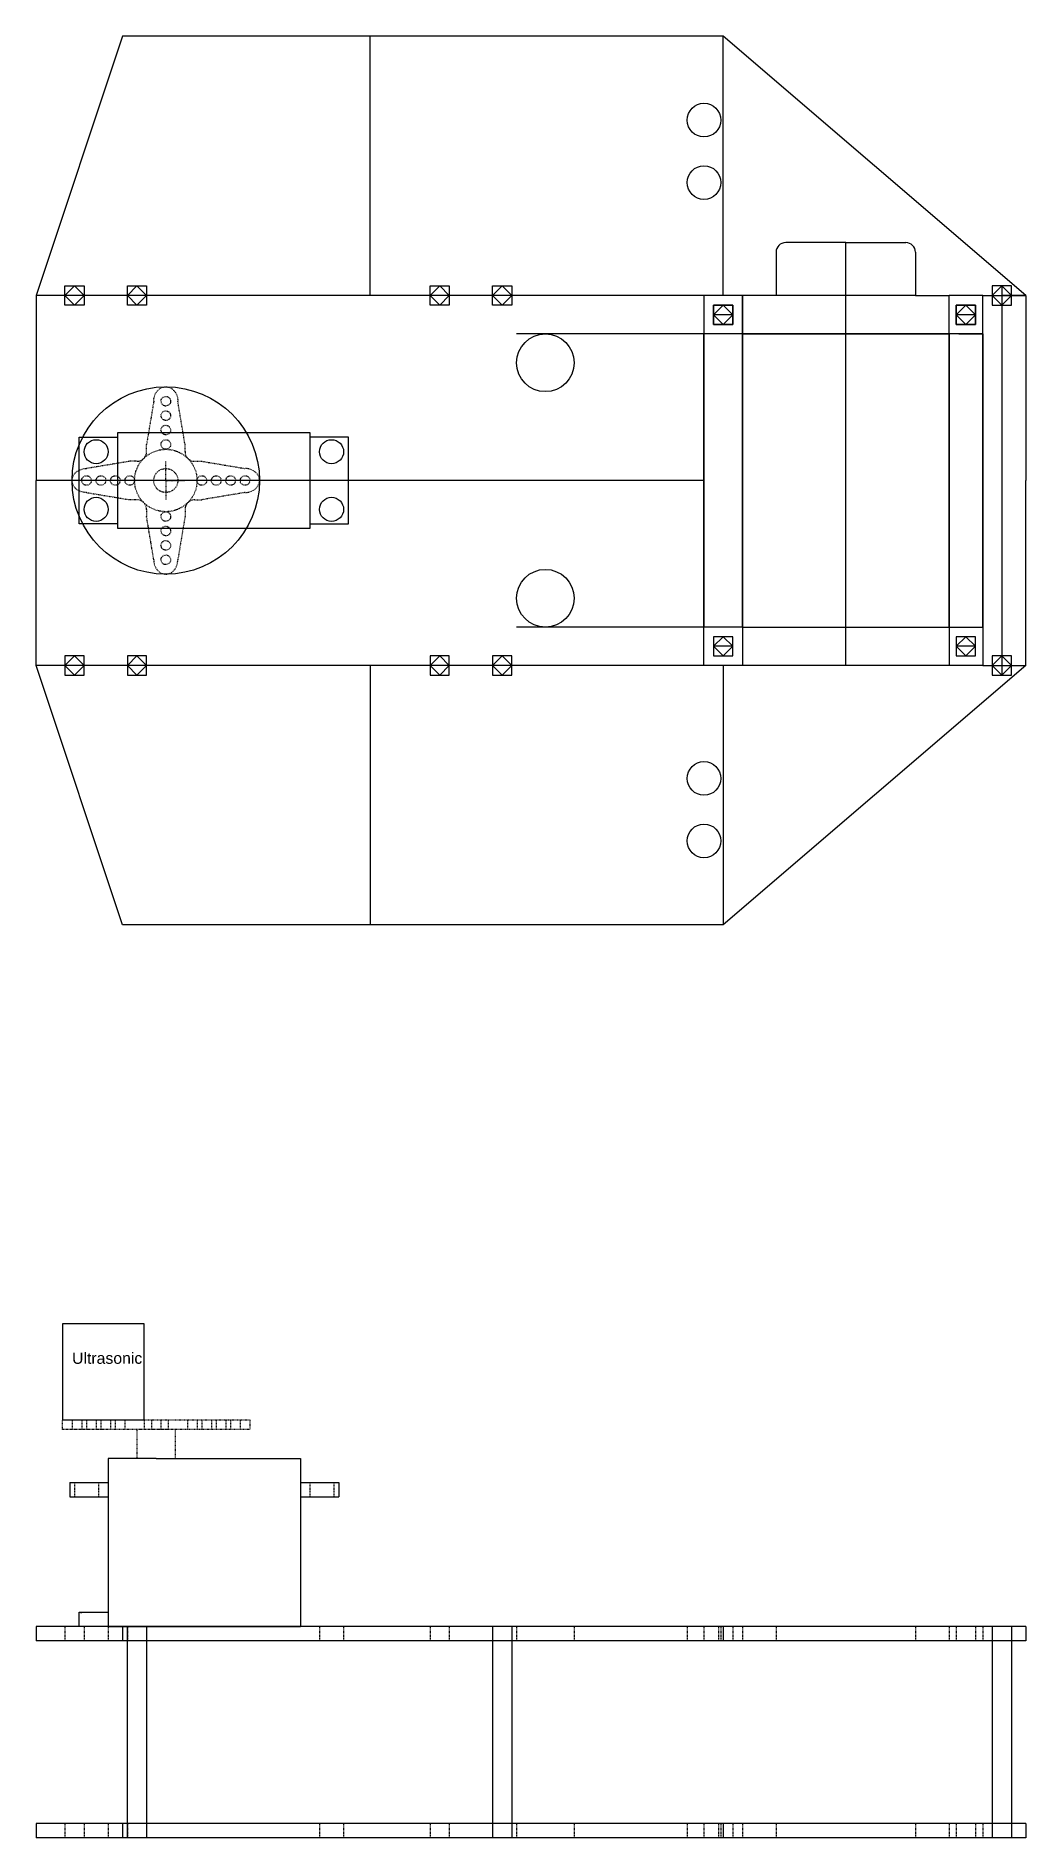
# Model space of a CAD drawing. Header units: inches. Extents: x 4 to 3747, y -1393 to 142.
# Drawn here: x 2816.3 to 3022.3, y -1050 to -675 of the extents above; entities that cross this region are included whole.
import ezdxf

# ---------------------------------------------------------------- set-up
doc = ezdxf.new("R2010")
doc.units = ezdxf.units.IN
doc.header["$MEASUREMENT"] = 0
doc.linetypes.add('DASHDOT2', pattern=[0.5, 0.25, -0.125, 0, -0.125])
doc.linetypes.add('DOT2', pattern=[0.125, 0, -0.125])
for name, color, linetype in [('Hidden', 2, 'DASHDOT2'), ('Scratch', 200, 'Continuous'), ('Switch_Wisker', 5, 'DOT2')]:
    doc.layers.add(name, color=color, linetype=linetype)
doc.styles.get("Standard").update_dxf_attribs({"font": 'arial.ttf'})

msp = doc.modelspace()

# ---------------------------------------------------------------- texts
at = {"attachment_point": 1}
for s, insert, char_height, width in [('Ultrasonic', (2823.81351, -948.96631), 2.352536, 70.9878045), ('Wire', (2825.40389, -1003.0727), 0.2, 5)]:
    msp.add_mtext(s, dxfattribs=dict(at, insert=insert, char_height=char_height, width=width))

# ---------------------------------------------------------------- linework, layer by layer
for p, q in [((2834.31326, -674.99392), (2816.31326, -728.99392)), ((2959.31326, -674.99392), (2834.31326, -674.99392)), ((3022.31326, -728.99392), (2959.31326, -674.99392)), ((2970.31326, -719.99392), (2970.31326, -728.99392)), ((2984.81326, -717.99392), (2972.31326, -717.99392)), ((2984.81326, -717.99392), (2997.31326, -717.99392)), ((2999.31326, -719.99392), (2999.31326, -728.99392)), ((2824.31326, -726.99392), (2822.31326, -728.99392)), ((2826.31326, -728.99392), (2824.31326, -726.99392)), ((2837.31326, -726.99392), (2835.31326, -728.99392)), ((2839.31326, -728.99392), (2837.31326, -726.99392)), ((2900.31326, -726.99392), (2898.31326, -728.99392)), ((2902.31326, -728.99392), (2900.31326, -726.99392)), ((2913.31326, -726.99392), (2911.31326, -728.99392)), ((2915.31326, -728.99392), (2913.31326, -726.99392)), ((3015.31326, -728.99392), (3017.31326, -726.99392)), ((3017.31326, -726.99392), (3019.31326, -728.99392)), ((2816.31326, -728.99392), (2816.31326, -767.49392)), ((2822.31326, -728.99392), (2824.31326, -730.99392)), ((2824.31326, -730.99392), (2826.31326, -728.99392)), ((2835.31326, -728.99392), (2837.31326, -730.99392)), ((2837.31326, -730.99392), (2839.31326, -728.99392)), ((2898.31326, -728.99392), (2900.31326, -730.99392)), ((2900.31326, -730.99392), (2902.31326, -728.99392)), ((2911.31326, -728.99392), (2913.31326, -730.99392)), ((2913.31326, -730.99392), (2915.31326, -728.99392)), ((2957.31326, -732.99392), (2959.31326, -730.99392)), ((2959.31326, -730.99392), (2957.31326, -732.99392)), ((2959.31326, -730.99392), (2961.31326, -732.99392)), ((2961.31326, -732.99392), (2959.31326, -730.99392)), ((2963.31326, -728.99392), (2963.31326, -736.99392)), ((2970.31326, -728.99392), (2963.31326, -728.99392)), ((2963.31326, -736.99392), (2963.31326, -728.99392)), ((2999.31326, -728.99392), (3006.31326, -728.99392)), ((3006.31326, -736.99392), (3006.31326, -728.99392)), ((3006.31326, -734.99392), (3006.31326, -728.99392)), ((3007.81326, -732.99392), (3009.81326, -730.99392)), ((3009.81326, -730.99392), (3007.81326, -732.99392)), ((3009.81326, -730.99392), (3011.81326, -732.99392)), ((3011.81326, -732.99392), (3009.81326, -730.99392)), ((3017.31326, -730.99392), (3015.31326, -728.99392)), ((3019.31326, -728.99392), (3017.31326, -730.99392)), ((3022.31326, -728.99392), (3022.31326, -767.49392)), ((2959.31326, -734.99392), (2957.31326, -732.99392)), ((2957.31326, -732.99392), (2959.31326, -734.99392)), ((2961.31326, -732.99392), (2959.31326, -734.99392)), ((2959.31326, -734.99392), (2961.31326, -732.99392)), ((3009.81326, -734.99392), (3007.81326, -732.99392)), ((3007.81326, -732.99392), (3009.81326, -734.99392)), ((3011.81326, -732.99392), (3009.81326, -734.99392)), ((3009.81326, -734.99392), (3011.81326, -732.99392)), ((2955.31326, -797.99392), (2955.31326, -736.99392)), ((2963.31326, -736.99392), (2955.31326, -736.99392)), ((2955.31326, -736.99392), (2955.31326, -797.99392)), ((2963.31326, -736.99392), (2955.31326, -736.99392)), ((3013.31326, -736.99392), (3006.31326, -736.99392)), ((3008.31326, -736.99392), (3013.31326, -736.99392)), ((3013.31326, -736.99392), (3013.31326, -797.99392)), ((3013.31326, -797.99392), (3013.31326, -736.99392)), ((2833.31326, -777.49392), (2833.31326, -757.49392)), ((2833.31326, -757.49392), (2873.31326, -757.49392)), ((2873.31326, -757.49392), (2873.31326, -777.49392)), ((2825.31326, -776.49392), (2825.31326, -758.49392)), ((2825.31326, -758.49392), (2833.31326, -758.49392)), ((2881.31326, -758.49392), (2873.31326, -758.49392)), ((2881.31326, -776.49392), (2881.31326, -758.49392)), ((2816.31326, -805.99392), (2816.31326, -767.49392)), ((3022.31326, -805.99392), (3022.31326, -767.49392)), ((2833.31326, -776.49392), (2825.31326, -776.49392)), ((2853.31326, -777.49392), (2833.31326, -777.49392)), ((2873.31326, -777.49392), (2853.31326, -777.49392)), ((2873.31326, -776.49392), (2881.31326, -776.49392)), ((2963.31326, -797.99392), (2955.31326, -797.99392)), ((2963.31326, -797.99392), (2963.31326, -805.99392)), ((3006.31326, -797.99392), (3013.31326, -797.99392)), ((3006.31326, -797.99392), (3006.31326, -805.99392)), ((2957.31326, -801.99392), (2959.31326, -799.99392)), ((2959.31326, -803.99392), (2957.31326, -801.99392)), ((2959.31326, -799.99392), (2961.31326, -801.99392)), ((2961.31326, -801.99392), (2959.31326, -803.99392)), ((3007.81326, -801.99392), (3009.81326, -799.99392)), ((3009.81326, -803.99392), (3007.81326, -801.99392)), ((3009.81326, -799.99392), (3011.81326, -801.99392)), ((3011.81326, -801.99392), (3009.81326, -803.99392)), ((2834.31326, -859.99392), (2816.31326, -805.99392)), ((2822.31326, -805.99392), (2824.31326, -803.99392)), ((2824.31326, -807.99392), (2822.31326, -805.99392)), ((2824.31326, -803.99392), (2826.31326, -805.99392)), ((2826.31326, -805.99392), (2824.31326, -807.99392)), ((2835.31326, -805.99392), (2837.31326, -803.99392)), ((2837.31326, -807.99392), (2835.31326, -805.99392)), ((2837.31326, -803.99392), (2839.31326, -805.99392)), ((2839.31326, -805.99392), (2837.31326, -807.99392)), ((2898.31326, -805.99392), (2900.31326, -803.99392)), ((2900.31326, -807.99392), (2898.31326, -805.99392)), ((2900.31326, -803.99392), (2902.31326, -805.99392)), ((2902.31326, -805.99392), (2900.31326, -807.99392)), ((2911.31326, -805.99392), (2913.31326, -803.99392)), ((2913.31326, -807.99392), (2911.31326, -805.99392)), ((2913.31326, -803.99392), (2915.31326, -805.99392)), ((2915.31326, -805.99392), (2913.31326, -807.99392)), ((3022.31326, -805.99392), (2959.31326, -859.99392)), ((3006.31326, -805.99392), (2963.31326, -805.99392)), ((3015.31326, -805.99392), (3017.31326, -803.99392)), ((3017.31326, -807.99392), (3015.31326, -805.99392)), ((3017.31326, -803.99392), (3019.31326, -805.99392)), ((3019.31326, -805.99392), (3017.31326, -807.99392)), ((2959.31326, -859.99392), (2834.31326, -859.99392)), ((2821.81326, -942.99392), (2821.81326, -962.99392)), ((2838.81326, -942.99392), (2821.81326, -942.99392)), ((2838.81326, -962.99392), (2838.81326, -942.99392)), ((2821.81326, -962.99392), (2838.81326, -962.99392)), ((2841.31326, -970.99392), (2831.31326, -970.99392)), ((2831.31326, -970.99392), (2831.31326, -1005.99392)), ((2841.31326, -970.99392), (2871.31326, -970.99392)), ((2871.31326, -970.99392), (2871.31326, -1005.99392)), ((2823.31326, -975.99392), (2831.31326, -975.99392)), ((2823.31326, -975.99392), (2823.31326, -978.99392)), ((2871.31326, -975.99392), (2879.31326, -975.99392)), ((2879.31326, -975.99392), (2879.31326, -978.99392)), ((2823.31326, -978.99392), (2831.31326, -978.99392)), ((2871.31326, -978.99392), (2879.31326, -978.99392)), ((2825.31326, -1005.99392), (2825.31326, -1002.99392)), ((2825.31326, -1002.99392), (2831.31326, -1002.99392)), ((3022.31326, -1005.99392), (2816.31326, -1005.99392)), ((2816.31326, -1005.99392), (2816.31326, -1005.99392)), ((2816.31326, -1005.99392), (2816.31326, -1005.99392)), ((2816.31326, -1005.99392), (2816.31326, -1008.99392)), ((2831.31326, -1005.99392), (2825.31326, -1005.99392)), ((2831.31326, -1005.99392), (2871.31326, -1005.99392)), ((2834.31326, -1005.99392), (2834.31326, -1005.99392)), ((2834.31326, -1005.99392), (2834.31326, -1008.99392)), ((2835.31326, -1049.99392), (2835.31326, -1005.99392)), ((2835.31326, -1005.99392), (2839.31326, -1005.99392)), ((2839.31326, -1005.99392), (2839.31326, -1008.99392)), ((2911.31326, -1005.99392), (2911.31326, -1049.99392)), ((2915.31326, -1005.99392), (2915.31326, -1049.99392)), ((2959.31326, -1005.99392), (2959.31326, -1008.99392)), ((3015.31326, -1005.99392), (3015.31326, -1049.99392)), ((3019.31326, -1005.99392), (3019.31326, -1046.99392)), ((3022.31326, -1005.99392), (3022.31326, -1008.99392)), ((3022.31326, -1008.99392), (2816.31326, -1008.99392)), ((2839.31326, -1008.99392), (2839.31326, -1049.99392)), ((3022.31326, -1046.99392), (2816.31326, -1046.99392)), ((2816.31326, -1046.99392), (2816.31326, -1046.99392)), ((2816.31326, -1046.99392), (2816.31326, -1046.99392)), ((2816.31326, -1046.99392), (2816.31326, -1049.99392)), ((3022.31326, -1049.99392), (2816.31326, -1049.99392)), ((2834.31326, -1046.99392), (2834.31326, -1046.99392)), ((2834.31326, -1046.99392), (2834.31326, -1049.99392)), ((2839.31326, -1049.99392), (2835.31326, -1049.99392)), ((2959.31326, -1046.99392), (2959.31326, -1049.99392)), ((3019.31326, -1046.99392), (3019.31326, -1049.99392)), ((3022.31326, -1046.99392), (3022.31326, -1049.99392))]:
    msp.add_line(p, q)
for centre, radius in [((2955.31326, -692.49392), 3.5), ((2955.31326, -705.49392), 3.5), ((2922.31326, -742.99392), 6), ((2828.81326, -761.49392), 2.5), ((2828.81326, -761.49392), 2.5), ((2877.81326, -761.49392), 2.5), ((2877.81326, -761.49392), 2.5), ((2828.81326, -773.49392), 2.5), ((2828.81326, -773.49392), 2.5), ((2877.81326, -773.49392), 2.5), ((2877.81326, -773.49392), 2.5), ((2922.31326, -791.99392), 6), ((2955.31326, -829.49392), 3.5), ((2955.31326, -842.49392), 3.5)]:
    msp.add_circle(centre, radius)
for centre, start, end in [((2972.31326, -719.99392), 90, 180), ((2997.31326, -719.99392), 0, 90)]:
    msp.add_arc(centre, 2, start, end)
at = {"layer": 'Hidden'}
for p, q in [((2823.81326, -962.99392), (2823.81326, -964.99392)), ((2825.81326, -962.99392), (2825.81326, -964.99392)), ((2826.81326, -962.99392), (2826.81326, -964.99392)), ((2828.80548, -962.99392), (2828.80496, -964.99392)), ((2829.81326, -962.99392), (2829.81326, -964.99392)), ((2831.81326, -962.99392), (2831.81326, -964.99392)), ((2832.81326, -962.99392), (2832.81326, -964.99392)), ((2834.81326, -962.99392), (2834.81326, -964.99392)), ((2838.81326, -962.99392), (2838.81326, -964.99392)), ((2840.31326, -962.99392), (2840.31326, -964.99392)), ((2842.31326, -962.99392), (2842.31326, -964.99392)), ((2843.81326, -962.99392), (2843.81326, -964.99392)), ((2847.81326, -962.99392), (2847.81326, -964.99392)), ((2849.81326, -962.99392), (2849.81326, -964.99392)), ((2850.81326, -962.99392), (2850.81326, -964.99392)), ((2852.80548, -962.99392), (2852.80548, -964.99392)), ((2853.81326, -962.99392), (2853.81326, -964.99392)), ((2855.81326, -962.99392), (2855.81326, -964.99392)), ((2856.81326, -962.99392), (2856.81326, -964.99392)), ((2858.81326, -962.99392), (2858.81326, -964.99392)), ((2824.31326, -975.99392), (2824.31326, -978.99392)), ((2829.31326, -975.99392), (2829.31326, -978.99392)), ((2873.31326, -975.99392), (2873.31326, -978.99392)), ((2878.31326, -975.99392), (2878.31326, -978.99392)), ((2822.31326, -1005.99392), (2822.31326, -1005.99392)), ((2822.31326, -1005.99392), (2822.31326, -1005.99392)), ((2822.31326, -1005.99392), (2822.31326, -1008.99392)), ((2826.31326, -1005.99392), (2826.31326, -1008.99392)), ((2826.31326, -1005.99392), (2826.31326, -1008.99392)), ((2831.31326, -1005.99392), (2831.31326, -1008.99392)), ((2835.31326, -1005.99392), (2835.31326, -1008.99392)), ((2839.31326, -1005.99392), (2839.31326, -1008.99392)), ((2875.31326, -1005.99392), (2875.31326, -1005.99392)), ((2875.31326, -1005.99392), (2875.31326, -1008.99392)), ((2880.31326, -1005.99392), (2880.31326, -1008.99392)), ((2898.31326, -1005.99392), (2898.31326, -1008.99392)), ((2902.31326, -1005.99392), (2902.31326, -1005.99392)), ((2902.31326, -1005.99392), (2902.31326, -1008.99392)), ((2911.31326, -1005.99392), (2911.31326, -1008.99392)), ((2915.31326, -1005.99392), (2915.31326, -1005.99392)), ((2915.31326, -1005.99392), (2915.31326, -1008.99392)), ((2916.31326, -1005.99392), (2916.31326, -1008.99392)), ((2928.31326, -1005.99392), (2928.31326, -1008.99392)), ((2951.81326, -1005.99392), (2951.81326, -1008.99392)), ((2955.31326, -1005.99392), (2955.31326, -1008.99392)), ((2958.31326, -1005.99392), (2958.31326, -1008.99392)), ((2958.81326, -1005.99392), (2958.81326, -1008.99392)), ((2961.31326, -1005.99392), (2961.31326, -1008.99392)), ((2963.31326, -1005.99392), (2963.31326, -1008.99392)), ((2970.31326, -1005.99392), (2970.31326, -1005.99392)), ((2970.31326, -1005.99392), (2970.31326, -1008.99392)), ((2999.31326, -1005.99392), (2999.31326, -1008.99392)), ((3006.31326, -1005.99392), (3006.31326, -1008.99392)), ((3007.81326, -1005.99392), (3007.81326, -1008.99392)), ((3011.81326, -1005.99392), (3011.81326, -1008.99392)), ((3013.31326, -1005.99392), (3013.31326, -1008.99392)), ((2822.31326, -1046.99392), (2822.31326, -1046.99392)), ((2822.31326, -1046.99392), (2822.31326, -1046.99392)), ((2822.31326, -1046.99392), (2822.31326, -1049.99392)), ((2826.31326, -1046.99392), (2826.31326, -1049.99392)), ((2826.31326, -1046.99392), (2826.31326, -1049.99392)), ((2831.31326, -1046.99392), (2831.31326, -1049.99392)), ((2835.31326, -1046.99392), (2835.31326, -1049.99392)), ((2839.31326, -1046.99392), (2839.31326, -1049.99392)), ((2875.31326, -1046.99392), (2875.31326, -1046.99392)), ((2875.31326, -1046.99392), (2875.31326, -1049.99392)), ((2880.31326, -1046.99392), (2880.31326, -1049.99392)), ((2898.31326, -1046.99392), (2898.31326, -1049.99392)), ((2902.31326, -1046.99392), (2902.31326, -1046.99392)), ((2902.31326, -1046.99392), (2902.31326, -1049.99392)), ((2911.31326, -1046.99392), (2911.31326, -1049.99392)), ((2915.31326, -1046.99392), (2915.31326, -1046.99392)), ((2915.31326, -1046.99392), (2915.31326, -1049.99392)), ((2916.31326, -1046.99392), (2916.31326, -1049.99392)), ((2928.31326, -1046.99392), (2928.31326, -1049.99392)), ((2951.81326, -1046.99392), (2951.81326, -1049.99392)), ((2955.31326, -1046.99392), (2955.31326, -1049.99392)), ((2958.31326, -1046.99392), (2958.31326, -1049.99392)), ((2958.81326, -1046.99392), (2958.81326, -1049.99392)), ((2961.31326, -1046.99392), (2961.31326, -1049.99392)), ((2963.31326, -1046.99392), (2963.31326, -1049.99392)), ((2970.31326, -1046.99392), (2970.31326, -1046.99392)), ((2970.31326, -1046.99392), (2970.31326, -1049.99392)), ((2999.31326, -1046.99392), (2999.31326, -1049.99392)), ((3006.31326, -1046.99392), (3006.31326, -1049.99392)), ((3007.81326, -1046.99392), (3007.81326, -1049.99392)), ((3011.81326, -1046.99392), (3011.81326, -1049.99392)), ((3013.31326, -1046.99392), (3013.31326, -1049.99392))]:
    msp.add_line(p, q, dxfattribs=at)
at = {"layer": 'Scratch'}
for p, q in [((2885.81326, -728.99392), (2885.81326, -674.99392)), ((2959.31326, -728.99392), (2959.31326, -674.99392)), ((2984.81326, -805.99392), (2984.81326, -717.99392)), ((2822.31326, -730.99392), (2822.31326, -726.99392)), ((2822.31326, -726.99392), (2826.31326, -726.99392)), ((2822.31326, -726.99392), (2826.31326, -726.99392)), ((2826.31326, -726.99392), (2826.31326, -730.99392)), ((2835.31326, -730.99392), (2835.31326, -726.99392)), ((2835.31326, -726.99392), (2839.31326, -726.99392)), ((2835.31326, -726.99392), (2839.31326, -726.99392)), ((2839.31326, -726.99392), (2839.31326, -730.99392)), ((2898.31326, -730.99392), (2898.31326, -726.99392)), ((2898.31326, -726.99392), (2902.31326, -726.99392)), ((2898.31326, -726.99392), (2902.31326, -726.99392)), ((2902.31326, -726.99392), (2902.31326, -730.99392)), ((2911.31326, -730.99392), (2911.31326, -726.99392)), ((2911.31326, -726.99392), (2915.31326, -726.99392)), ((2911.31326, -726.99392), (2915.31326, -726.99392)), ((2915.31326, -726.99392), (2915.31326, -730.99392)), ((3015.31326, -726.99392), (3015.31326, -730.99392)), ((3019.31326, -726.99392), (3015.31326, -726.99392)), ((3017.31326, -726.99392), (3017.31326, -730.99392)), ((3019.31326, -730.99392), (3019.31326, -726.99392)), ((3019.31326, -730.99392), (3019.31326, -726.99392)), ((2955.31326, -728.99392), (2816.31326, -728.99392)), ((2826.31326, -728.99392), (2822.31326, -728.99392)), ((2826.31326, -730.99392), (2822.31326, -730.99392)), ((2837.31326, -728.99392), (2824.31326, -728.99392)), ((2839.31326, -728.99392), (2835.31326, -728.99392)), ((2839.31326, -730.99392), (2835.31326, -730.99392)), ((2900.31326, -728.99392), (2837.31326, -728.99392)), ((2902.31326, -728.99392), (2898.31326, -728.99392)), ((2902.31326, -730.99392), (2898.31326, -730.99392)), ((2913.31326, -728.99392), (2900.31326, -728.99392)), ((2915.31326, -728.99392), (2911.31326, -728.99392)), ((2915.31326, -730.99392), (2911.31326, -730.99392)), ((2963.31326, -728.99392), (2913.31326, -728.99392)), ((2963.31326, -728.99392), (2955.31326, -728.99392)), ((2955.31326, -728.99392), (2955.31326, -736.99392)), ((2963.31326, -728.99392), (2955.31326, -728.99392)), ((2955.31326, -728.99392), (2955.31326, -736.99392)), ((2961.31326, -730.99392), (2957.31326, -730.99392)), ((2957.31326, -730.99392), (2957.31326, -734.99392)), ((2957.31326, -734.99392), (2957.31326, -730.99392)), ((2957.31326, -730.99392), (2961.31326, -730.99392)), ((2957.31326, -730.99392), (2961.31326, -730.99392)), ((2961.31326, -734.99392), (2961.31326, -730.99392)), ((2961.31326, -730.99392), (2961.31326, -734.99392)), ((2999.31326, -728.99392), (2970.31326, -728.99392)), ((3013.31326, -728.99392), (3006.31326, -728.99392)), ((3013.31326, -728.99392), (3006.31326, -728.99392)), ((3011.81326, -730.99392), (3007.81326, -730.99392)), ((3007.81326, -730.99392), (3007.81326, -734.99392)), ((3007.81326, -734.99392), (3007.81326, -730.99392)), ((3007.81326, -730.99392), (3011.81326, -730.99392)), ((3007.81326, -730.99392), (3011.81326, -730.99392)), ((3011.81326, -734.99392), (3011.81326, -730.99392)), ((3011.81326, -730.99392), (3011.81326, -734.99392)), ((3013.31326, -736.99392), (3013.31326, -728.99392)), ((3013.31326, -736.99392), (3013.31326, -728.99392)), ((3013.31326, -728.99392), (3022.31326, -728.99392)), ((3015.31326, -730.99392), (3019.31326, -730.99392)), ((3022.31326, -728.99392), (3017.31326, -728.99392)), ((3017.31326, -728.99392), (3017.31326, -805.99392)), ((2961.31326, -732.99392), (2957.31326, -732.99392)), ((2961.31326, -732.99392), (2957.31326, -732.99392)), ((2957.31326, -734.99392), (2961.31326, -734.99392)), ((2957.31326, -734.99392), (2961.31326, -734.99392)), ((2961.31326, -734.99392), (2957.31326, -734.99392)), ((3011.81326, -732.99392), (3007.81326, -732.99392)), ((3011.81326, -732.99392), (3007.81326, -732.99392)), ((3007.81326, -734.99392), (3011.81326, -734.99392)), ((3007.81326, -734.99392), (3011.81326, -734.99392)), ((3011.81326, -734.99392), (3007.81326, -734.99392)), ((2928.31326, -736.99392), (2916.31326, -736.99392)), ((2955.31326, -736.99392), (2928.31326, -736.99392)), ((2963.31326, -736.99392), (2963.31326, -797.99392)), ((3006.31326, -736.99392), (2963.31326, -736.99392)), ((2963.31326, -797.99392), (2963.31326, -736.99392)), ((2963.31326, -736.99392), (3006.31326, -736.99392)), ((3006.31326, -736.99392), (3006.31326, -797.99392)), ((3006.31326, -797.99392), (3006.31326, -736.99392)), ((2955.31326, -767.49392), (2816.31326, -767.49392)), ((2955.31326, -767.49392), (2816.31326, -767.49392)), ((2928.31326, -797.99392), (2916.31326, -797.99392)), ((2955.31326, -797.99392), (2928.31326, -797.99392)), ((2955.31326, -805.99392), (2955.31326, -797.99392)), ((2963.31326, -797.99392), (3006.31326, -797.99392)), ((3013.31326, -797.99392), (3013.31326, -805.99392)), ((2961.31326, -799.99392), (2957.31326, -799.99392)), ((2957.31326, -799.99392), (2957.31326, -803.99392)), ((2961.31326, -801.99392), (2957.31326, -801.99392)), ((2961.31326, -803.99392), (2961.31326, -799.99392)), ((3011.81326, -799.99392), (3007.81326, -799.99392)), ((3007.81326, -799.99392), (3007.81326, -803.99392)), ((3011.81326, -801.99392), (3007.81326, -801.99392)), ((3011.81326, -803.99392), (3011.81326, -799.99392)), ((2955.31326, -805.99392), (2816.31326, -805.99392)), ((2826.31326, -803.99392), (2822.31326, -803.99392)), ((2822.31326, -803.99392), (2822.31326, -807.99392)), ((2826.31326, -805.99392), (2822.31326, -805.99392)), ((2837.31326, -805.99392), (2824.31326, -805.99392)), ((2826.31326, -807.99392), (2826.31326, -803.99392)), ((2839.31326, -803.99392), (2835.31326, -803.99392)), ((2835.31326, -803.99392), (2835.31326, -807.99392)), ((2839.31326, -805.99392), (2835.31326, -805.99392)), ((2900.31326, -805.99392), (2837.31326, -805.99392)), ((2839.31326, -807.99392), (2839.31326, -803.99392)), ((2885.81326, -805.99392), (2885.81326, -859.99392)), ((2902.31326, -803.99392), (2898.31326, -803.99392)), ((2898.31326, -803.99392), (2898.31326, -807.99392)), ((2902.31326, -805.99392), (2898.31326, -805.99392)), ((2913.31326, -805.99392), (2900.31326, -805.99392)), ((2902.31326, -807.99392), (2902.31326, -803.99392)), ((2915.31326, -803.99392), (2911.31326, -803.99392)), ((2911.31326, -803.99392), (2911.31326, -807.99392)), ((2915.31326, -805.99392), (2911.31326, -805.99392)), ((2963.31326, -805.99392), (2913.31326, -805.99392)), ((2915.31326, -807.99392), (2915.31326, -803.99392)), ((2963.31326, -805.99392), (2955.31326, -805.99392)), ((2957.31326, -803.99392), (2961.31326, -803.99392)), ((2957.31326, -803.99392), (2961.31326, -803.99392)), ((2959.31326, -805.99392), (2959.31326, -859.99392)), ((3013.31326, -805.99392), (3006.31326, -805.99392)), ((3007.81326, -803.99392), (3011.81326, -803.99392)), ((3007.81326, -803.99392), (3011.81326, -803.99392)), ((3013.31326, -805.99392), (3022.31326, -805.99392)), ((3015.31326, -803.99392), (3015.31326, -807.99392)), ((3019.31326, -803.99392), (3015.31326, -803.99392)), ((3017.31326, -803.99392), (3017.31326, -807.99392)), ((3019.31326, -807.99392), (3019.31326, -803.99392)), ((3019.31326, -807.99392), (3019.31326, -803.99392)), ((2822.31326, -807.99392), (2826.31326, -807.99392)), ((2822.31326, -807.99392), (2826.31326, -807.99392)), ((2835.31326, -807.99392), (2839.31326, -807.99392)), ((2835.31326, -807.99392), (2839.31326, -807.99392)), ((2898.31326, -807.99392), (2902.31326, -807.99392)), ((2898.31326, -807.99392), (2902.31326, -807.99392)), ((2911.31326, -807.99392), (2915.31326, -807.99392)), ((2911.31326, -807.99392), (2915.31326, -807.99392)), ((3015.31326, -807.99392), (3019.31326, -807.99392))]:
    msp.add_line(p, q, dxfattribs=at)
msp.add_circle((2843.31326, -767.49392), 19.5, dxfattribs=at)
at = {"layer": 'Switch_Wisker'}
for p, q in [((2840.81326, -750.99392), (2839.31326, -759.99392)), ((2847.31326, -759.99392), (2845.81326, -750.99392)), ((2839.31326, -761.47312), (2839.31326, -759.99392)), ((2847.31326, -761.47312), (2847.31326, -759.99392)), ((2835.81326, -763.49392), (2826.81326, -764.99392)), ((2837.29246, -763.49392), (2835.81326, -763.49392)), ((2843.31326, -767.49392), (2843.31326, -763.49392)), ((2843.31326, -767.49392), (2843.31326, -763.49392)), ((2849.33405, -763.49392), (2850.81326, -763.49392)), ((2850.81326, -763.49392), (2859.81326, -764.99392)), ((2843.31326, -767.49392), (2839.31326, -767.49392)), ((2843.31326, -767.49392), (2839.31326, -767.49392)), ((2843.31326, -767.49392), (2839.31326, -767.49392)), ((2843.31326, -767.49392), (2839.31326, -767.49392)), ((2843.31326, -767.49392), (2843.31326, -771.49392)), ((2843.31326, -767.49392), (2847.31326, -767.49392)), ((2843.31326, -767.49392), (2847.31326, -767.49392)), ((2843.31326, -767.49392), (2843.31326, -771.49392)), ((2843.31326, -767.49392), (2847.31326, -767.49392)), ((2843.31326, -767.49392), (2847.31326, -767.49392)), ((2843.31326, -767.49392), (2843.31326, -771.49392)), ((2826.81326, -769.99392), (2835.81326, -771.49392)), ((2837.29246, -771.49392), (2835.81326, -771.49392)), ((2849.33405, -771.49392), (2850.81326, -771.49392)), ((2859.81326, -769.99392), (2850.81326, -771.49392)), ((2839.31326, -773.51472), (2839.31326, -774.99392)), ((2840.81326, -783.99392), (2839.31326, -774.99392)), ((2847.31326, -774.99392), (2845.81326, -783.99392)), ((2847.31326, -773.51472), (2847.31326, -774.99392)), ((2821.81326, -964.99392), (2821.81326, -962.99392)), ((2821.81326, -962.99392), (2860.81326, -962.99392)), ((2860.81326, -962.99392), (2860.81326, -964.99392)), ((2831.31326, -964.99392), (2821.81326, -964.99392)), ((2821.81326, -964.99392), (2821.81326, -964.99392)), ((2860.81326, -964.99392), (2821.81326, -964.99392)), ((2845.31326, -964.99392), (2837.31326, -964.99392)), ((2837.31326, -964.99392), (2837.31326, -970.99392)), ((2845.31326, -970.99392), (2845.31326, -964.99392))]:
    msp.add_line(p, q, dxfattribs=at)
for centre, radius in [((2843.31326, -750.99392), 1), ((2843.31326, -753.99392), 1), ((2843.31326, -756.99392), 1), ((2843.31326, -767.49392), 6.5), ((2843.31326, -759.99392), 1), ((2843.31326, -767.49392), 2.5), ((2826.81326, -767.49392), 1), ((2829.81326, -767.49392), 1), ((2832.81326, -767.49392), 1), ((2835.81326, -767.49392), 1), ((2850.81326, -767.49392), 1), ((2853.81326, -767.49392), 1), ((2856.81326, -767.49392), 1), ((2859.81326, -767.49392), 1), ((2843.31326, -774.99392), 1), ((2843.31326, -777.99392), 1), ((2843.31326, -780.99392), 1), ((2843.31326, -783.99392), 1)]:
    msp.add_circle(centre, radius, dxfattribs=at)
for centre, start, end in [((2837.29246, -761.49392), 270, 315.0991278), ((2837.31326, -761.47312), 314.9008722, 0), ((2849.31326, -761.47312), 180, 225.0991278), ((2849.33405, -761.49392), 224.9008722, 270), ((2837.29246, -773.49392), 44.9008722, 90), ((2837.31326, -773.51472), 0, 45.0991278), ((2849.31326, -773.51472), 134.9008722, 180), ((2849.33405, -773.49392), 90, 135.0991278)]:
    msp.add_arc(centre, 2, start, end, dxfattribs=at)
at = {"layer": 'Switch_Wisker', "extrusion": (0, 0, -1)}
for centre, major_axis in [((2843.31326, -750.99392), (0, -3)), ((2826.81326, -767.49392), (3, 0))]:
    msp.add_ellipse(centre, major_axis=major_axis, ratio=0.833333333, start_param=1.570796327, end_param=4.71238898, dxfattribs=at)
at = {"layer": 'Switch_Wisker'}
for centre, major_axis in [((2859.81326, -767.49392), (-3, 0)), ((2843.31326, -783.99392), (0, 3))]:
    msp.add_ellipse(centre, major_axis=major_axis, ratio=0.833333333, start_param=1.570796327, end_param=4.71238898, dxfattribs=at)

msp.set_redraw_order([(e.dxf.handle, doc.entitydb.next_handle()) for e in msp.query("TEXT MTEXT ATTDEF DIMENSION ARC_DIMENSION")])  # texts and dimensions are drawn at this point

doc.saveas('drawing.dxf')
